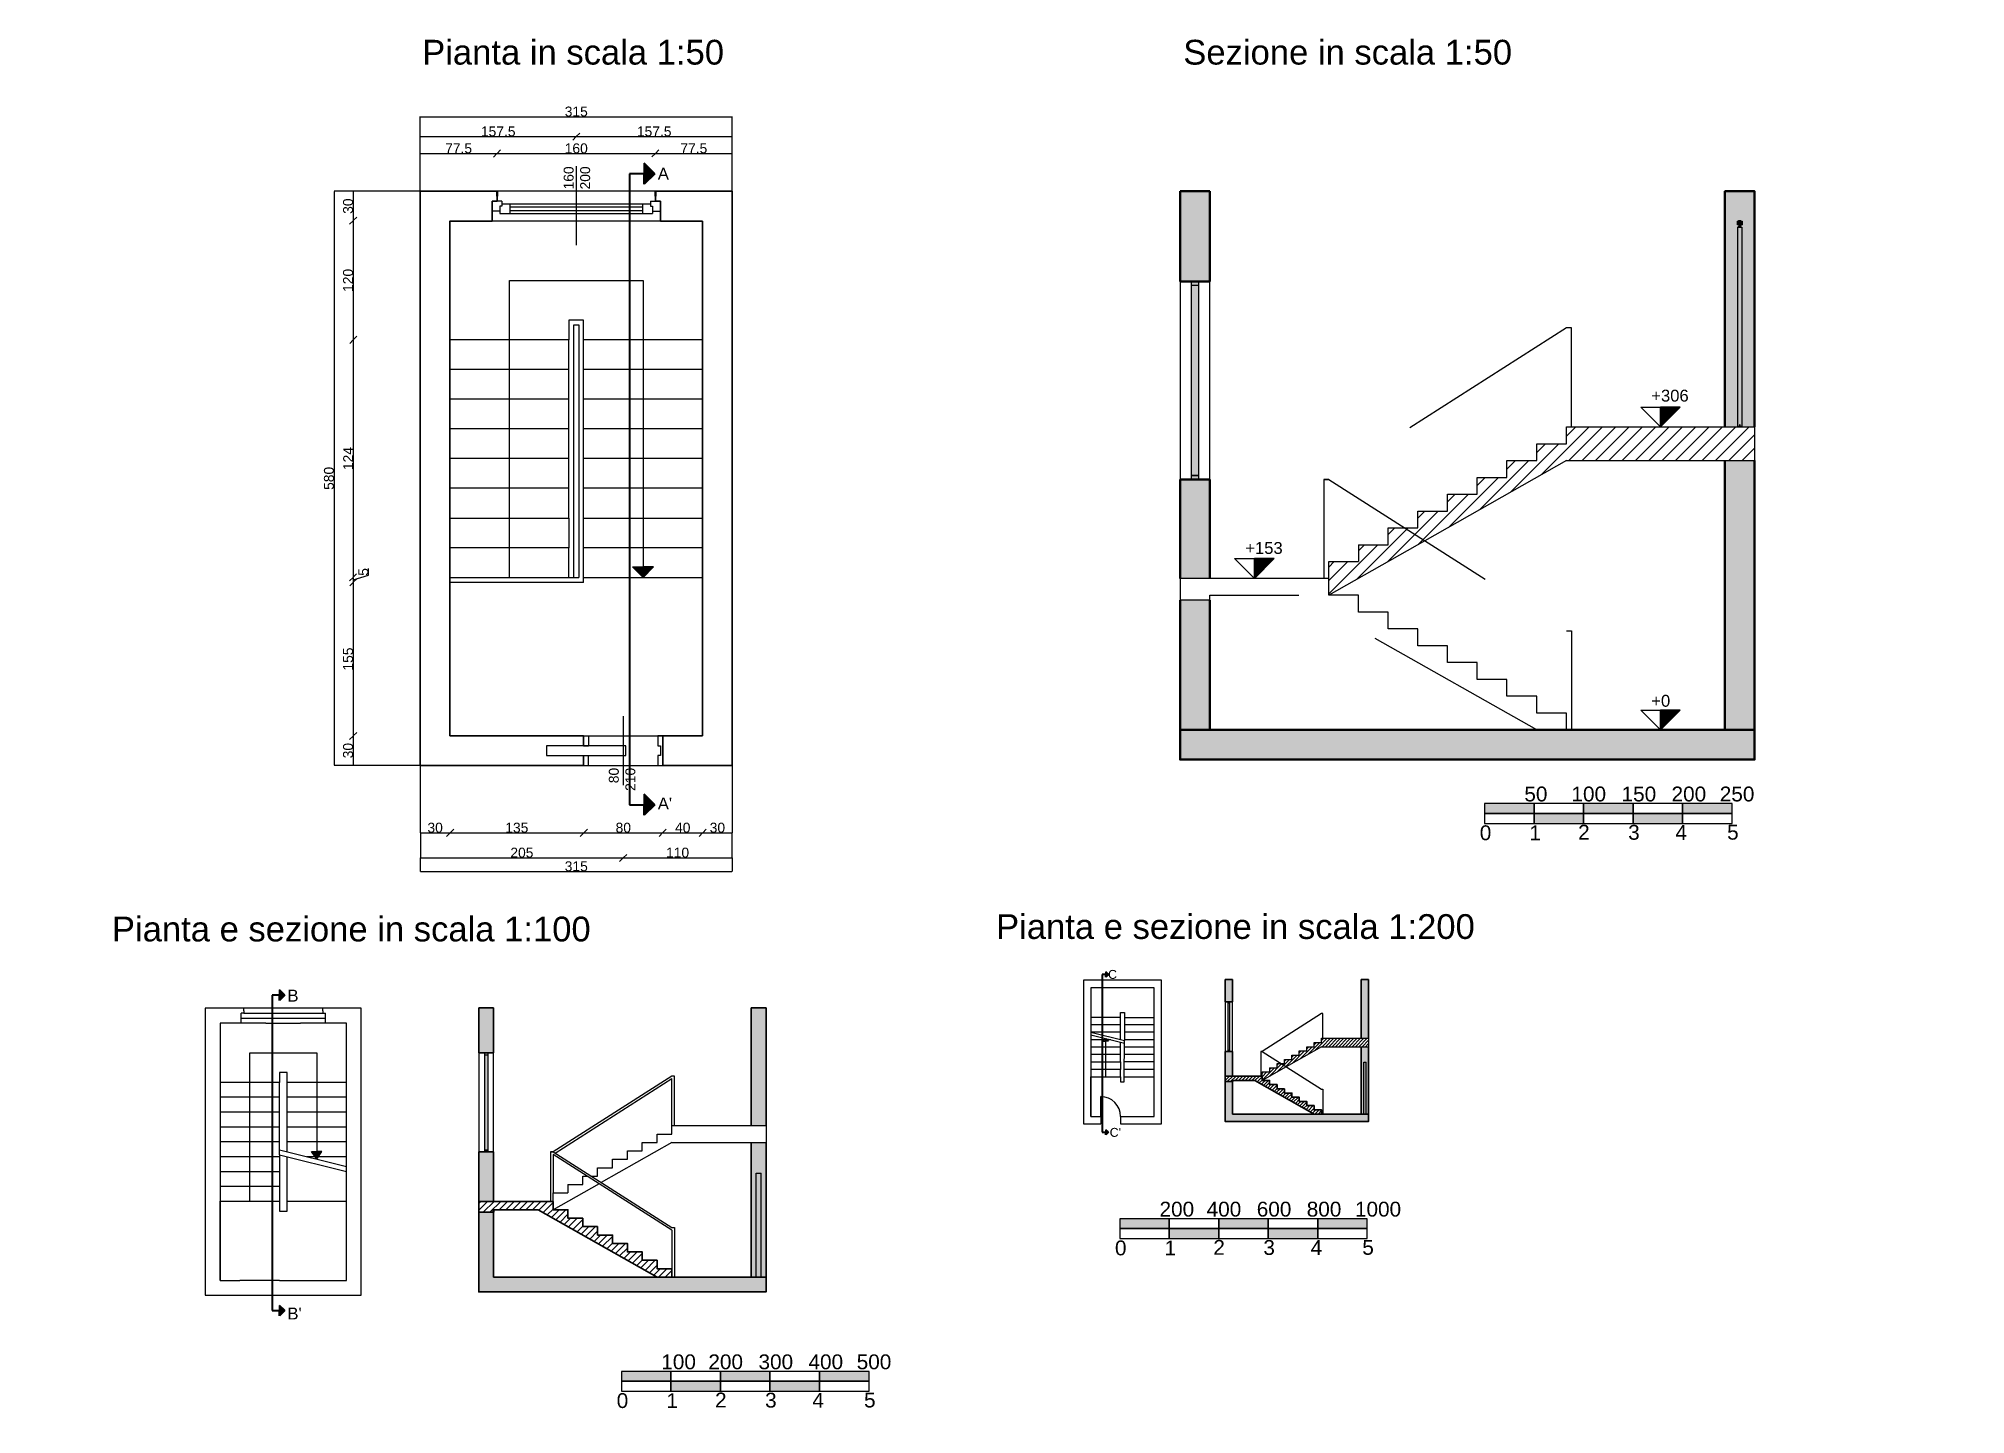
# Paper-space layout 'Layout3' of a CAD drawing. Header units: millimetres. Extents: x -1 to 389, y 1 to 279.
# The model-space entities are those that its viewports show. They can reach past a viewport. Long polylines and large blocks are cut down to what shows.
import ezdxf

# ---------------------------------------------------------------- set-up
doc = ezdxf.new("R2010")
doc.units = ezdxf.units.MM
for name, pattern in [('ACAD_ISO02W100', [15, 12, -3]), ('ACAD_ISO10W100', [18, 12, -3, 0, -3]), ('JIS_02_0.7', [1.35, 0.75, -0.6])]:
    doc.linetypes.add(name, pattern=pattern)
doc.layers.get('0').update_dxf_attribs({"lineweight": 9})
for name, color, linetype in [('da cancellare', 7, 'Continuous'), ('ECLISSE', 7, 'Continuous'), ('porte', 42, 'Continuous'), ('solid', 9, 'Continuous'), ('tratteggiata', 7, 'JIS_02_0.7'), ('tratteggiate', 7, 'ACAD_ISO02W100'), ('vetro', 140, 'Continuous')]:
    doc.layers.add(name, color=color, linetype=linetype)
for name, color, linetype, lineweight in [('invisibili', 7, 'Continuous', 9), ('linee di sezione', 201, 'ACAD_ISO10W100', 35), ('muri grandi', 7, 'Continuous', 40), ('muri grandi 100', 7, 'Continuous', 30), ('muri medi 50', 7, 'Continuous', 30)]:
    doc.layers.add(name, color=color, linetype=linetype, lineweight=lineweight)
doc.layers.get('invisibili').off()
doc.styles.get("Standard").update_dxf_attribs({"font": 'arial.ttf'})
doc.dimstyles.new('ISO-25', dxfattribs={"dimtxt": 2.5, "dimasz": 2.5, "dimexe": 1.25, "dimexo": 0.625, "dimtad": 1, "dimtxsty": 'Standard', "dimcen": 2.5, "dimadec": 0, "dimazin": 0, "dimtfac": 1, "dimtmove": 0, "dimatfit": 3, "dimfxl": 1, "dimarcsym": 0})
pattern_1 = [(45, (73470.67, -12500.22), (-67.35192, 67.35192), [])]

psp = doc.layouts.new('Layout3')

# ---------------------------------------------------------------- texts
at = {"char_height": 5, "attachment_point": 1}
for s, insert in [('Pianta in scala 1:50', (76.89, 278.69)), ('Sezione in scala 1:50', (230.59, 278.69)), ('Pianta e sezione in scala 1:100', (14.24, 101.55)), ('Pianta e sezione in scala 1:200', (192.78, 102.05))]:
    psp.add_mtext_dynamic_manual_height_columns(s, width=184.2415, gutter_width=12.5, heights=[17.66], dxfattribs=dict(at, insert=insert))

msp = doc.modelspace()

# ---------------------------------------------------------------- texts
at = {"char_height": 150, "attachment_point": 1}
for s, insert in [('200', (22120.443, 27002.487)), ('400', (22595.903, 27002.487)), ('600', (23102.039, 27002.487)), ('800', (23606.69, 27002.487)), ('1000', (24093.582, 27002.487)), ('0', (21670.319, 26610.914)), ('1', (22171.394, 26610.34)), ('2', (22663.447, 26616.417)), ('3', (23168.78, 26615.289)), ('4', (23645.996, 26614.16)), ('5', (24167.737, 26616.417)), ('100', (21117.316, 23103.987)), ('200', (21592.776, 23103.987)), ('300', (22098.912, 23103.987)), ('400', (22603.563, 23103.987)), ('500', (23090.455, 23103.987)), ('0', (20667.192, 22712.414)), ('1', (21168.267, 22711.84)), ('2', (21660.32, 22717.918)), ('3', (22165.653, 22716.789)), ('4', (22642.87, 22715.661)), ('5', (23164.611, 22717.918)), ('50', (8940.798, 13226.878)), ('100', (9416.258, 13226.878)), ('150', (9922.395, 13226.878)), ('200', (10427.045, 13226.878)), ('250', (10913.937, 13226.878)), ('2', (9483.803, 12840.809)), ('3', (9989.136, 12839.681)), ('0', (8490.675, 12835.306)), ('1', (8991.749, 12834.732)), ('4', (10466.352, 12838.552)), ('5', (10988.093, 12840.809))]:
    msp.add_mtext_dynamic_manual_height_columns(s, width=180.21712, gutter_width=125, heights=[0], dxfattribs=dict(at, insert=insert))
at = {"char_height": 100, "attachment_point": 1, "rotation": 90}
for s, insert in [('160\\P200', (-759.083, 19258.614)), ('\\pxqr;80\\P210', (-302.919, 13211.168))]:
    msp.add_mtext_dynamic_manual_height_columns(s, width=205.13896, gutter_width=125, heights=[0], dxfattribs=dict(at, insert=insert))
at = {"char_height": 120, "attachment_point": 1}
for s, insert in [('+306', (10222.43, 17235.778)), ('+153', (6123.142, 15697.113)), ('+0', (10222.43, 14153.335))]:
    msp.add_mtext(s, dxfattribs=dict(at, insert=insert))
at = {"layer": 'linee di sezione', "attachment_point": 1}
for s, width, heights, insert, char_height in [('A', 261.68119, [0], (191.509, 19478.565), 120), ('B', 221.48427, [0], (33453.271, 18472.466), 240), ("A'", 261.68119, [0], (191.509, 13116.005), 120), ("B'", 221.48427, [0], (33453.271, 12050.198), 240), ('^I{\\H14.4x;C}', 225.08777, [18.031], (107918.48, 5815.782), 25), ("^IC'", 225.08777, [18.031], (107985.274, -567.105), 360)]:
    msp.add_mtext_dynamic_manual_height_columns(s, width=width, gutter_width=125, heights=heights, dxfattribs=dict(at, insert=insert, char_height=char_height))

# ---------------------------------------------------------------- blocks, each defined once
blk = doc.blocks.new('*D1')
at = {"color": 0, "lineweight": -2, "transparency": 16777216}
for p, q in [((-2208, 19240), (-2886, 19240)), ((-2884, 19237), (-2884, 18942)), ((-2885, 18940), (-2886, 18940))]:
    blk.add_line(p, q, dxfattribs=at)
at = {"color": 0, "transparency": 16777216}
for points in [[(-2885, 19237), (-2884, 19237), (-2884, 19240)], [(-2885, 18942), (-2884, 18942), (-2884, 18940)]]:
    blk.add_solid(points, dxfattribs=at)
at = {"layer": 'Defpoints', "color": 0, "transparency": 16777216}
for p in [(-2207, 19240), (-2884, 18940), (-2884, 18940)]:
    blk.add_point(p, dxfattribs=at)
at = {"color": 0, "transparency": 16777216, "insert": (-2936, 19090), "char_height": 2.5, "attachment_point": 5, "rotation": 90}
blk.add_mtext('{\\H40x;30}', dxfattribs=at)
blk = doc.blocks.new('*D2')
at = {"color": 0, "lineweight": -2, "transparency": 16777216}
for p, q in [((-2884, 18940), (-2883, 18940)), ((-2884, 18937), (-2884, 17742)), ((-2884, 17740), (-2883, 17740))]:
    blk.add_line(p, q, dxfattribs=at)
at = {"color": 0, "transparency": 16777216}
for points in [[(-2885, 18937), (-2884, 18937), (-2884, 18940)], [(-2885, 17742), (-2884, 17742), (-2884, 17740)]]:
    blk.add_solid(points, dxfattribs=at)
at = {"layer": 'Defpoints', "color": 0, "transparency": 16777216}
for p in [(-2884, 18940), (-2884, 17740), (-2884, 17740)]:
    blk.add_point(p, dxfattribs=at)
at = {"color": 0, "transparency": 16777216, "insert": (-2936, 18340), "char_height": 2.5, "attachment_point": 5, "rotation": 90}
blk.add_mtext('{\\H40x;120}', dxfattribs=at)
blk = doc.blocks.new('*D3')
at = {"color": 0, "lineweight": -2, "transparency": 16777216}
for p, q in [((-2730, 15361), (-2730, 15429)), ((-2884, 15315), (-2730, 15361)), ((-2884, 15340), (-2883, 15340)), ((-2884, 15337), (-2884, 15292)), ((-2884, 15290), (-2883, 15290))]:
    blk.add_line(p, q, dxfattribs=at)
at = {"color": 0, "transparency": 16777216}
for points in [[(-2885, 15337), (-2884, 15337), (-2884, 15340)], [(-2885, 15292), (-2884, 15292), (-2884, 15290)]]:
    blk.add_solid(points, dxfattribs=at)
at = {"layer": 'Defpoints', "color": 0, "transparency": 16777216}
for p in [(-2884, 15340), (-2884, 15290), (-2884, 15290)]:
    blk.add_point(p, dxfattribs=at)
at = {"color": 0, "transparency": 16777216, "insert": (-2781, 15395), "char_height": 2.5, "attachment_point": 5, "rotation": 90}
blk.add_mtext('{\\H40x;5}', dxfattribs=at)
blk = doc.blocks.new('*D4')
at = {"color": 0, "lineweight": -2, "transparency": 16777216}
for p, q in [((-2884, 15290), (-2883, 15290)), ((-2884, 15287), (-2884, 13742)), ((-2884, 13740), (-2883, 13740))]:
    blk.add_line(p, q, dxfattribs=at)
at = {"color": 0, "transparency": 16777216}
for points in [[(-2885, 15287), (-2884, 15287), (-2884, 15290)], [(-2885, 13742), (-2884, 13742), (-2884, 13740)]]:
    blk.add_solid(points, dxfattribs=at)
at = {"layer": 'Defpoints', "color": 0, "transparency": 16777216}
for p in [(-2884, 15290), (-2884, 13740), (-2884, 13740)]:
    blk.add_point(p, dxfattribs=at)
at = {"color": 0, "transparency": 16777216, "insert": (-2936, 14515), "char_height": 2.5, "width": 36.52, "attachment_point": 5, "rotation": 90}
blk.add_mtext('{\\H40x;155}', dxfattribs=at)
blk = doc.blocks.new('*D5')
at = {"color": 0, "lineweight": -2, "transparency": 16777216}
for p, q in [((943, 13439), (943, 12758)), ((643, 12760), (643, 12761)), ((645, 12760), (940, 12760))]:
    blk.add_line(p, q, dxfattribs=at)
at = {"color": 0, "transparency": 16777216}
for points in [[(645, 12760), (645, 12759), (643, 12760)], [(940, 12760), (940, 12759), (943, 12760)]]:
    blk.add_solid(points, dxfattribs=at)
at = {"layer": 'Defpoints', "color": 0, "transparency": 16777216}
for p in [(943, 13440), (643, 12760), (943, 12760)]:
    blk.add_point(p, dxfattribs=at)
at = {"color": 0, "transparency": 16777216, "insert": (793, 12811), "char_height": 2.5, "attachment_point": 5}
blk.add_mtext('{\\H40x;30}', dxfattribs=at)
blk = doc.blocks.new('*D6')
at = {"color": 0, "lineweight": -2, "transparency": 16777216}
for p, q in [((-2207, 13439), (-2207, 12758)), ((-2205, 12760), (-1910, 12760)), ((-1907, 12760), (-1907, 12761))]:
    blk.add_line(p, q, dxfattribs=at)
at = {"color": 0, "transparency": 16777216}
for points in [[(-2205, 12760), (-2205, 12759), (-2207, 12760)], [(-1910, 12760), (-1910, 12759), (-1907, 12760)]]:
    blk.add_solid(points, dxfattribs=at)
at = {"layer": 'Defpoints', "color": 0, "transparency": 16777216}
for p in [(-2207, 13440), (-1907, 12760), (-1907, 12760)]:
    blk.add_point(p, dxfattribs=at)
at = {"color": 0, "transparency": 16777216, "insert": (-2057, 12811), "char_height": 2.5, "attachment_point": 5}
blk.add_mtext('{\\H40x;30}', dxfattribs=at)
blk = doc.blocks.new('*D7')
at = {"color": 0, "lineweight": -2, "transparency": 16777216}
for p, q in [((-2207, 19622), (-2207, 19623)), ((-2205, 19622), (-1435, 19622)), ((-1432, 19622), (-1432, 19623))]:
    blk.add_line(p, q, dxfattribs=at)
at = {"color": 0, "transparency": 16777216}
for points in [[(-2205, 19622), (-2205, 19621), (-2207, 19622)], [(-1435, 19622), (-1435, 19621), (-1432, 19622)]]:
    blk.add_solid(points, dxfattribs=at)
at = {"layer": 'Defpoints', "color": 0, "transparency": 16777216}
for p in [(-2207, 19622), (-1432, 19622), (-1432, 19622)]:
    blk.add_point(p, dxfattribs=at)
at = {"color": 0, "transparency": 16777216, "insert": (-1820, 19673), "char_height": 2.5, "attachment_point": 5}
blk.add_mtext('{\\H40x;77.5}', dxfattribs=at)
blk = doc.blocks.new('*D8')
at = {"color": 0, "lineweight": -2, "transparency": 16777216}
for p, q in [((-1432, 19622), (-1432, 19623)), ((-1430, 19622), (165, 19622)), ((168, 19622), (168, 19623))]:
    blk.add_line(p, q, dxfattribs=at)
at = {"color": 0, "transparency": 16777216}
for points in [[(-1430, 19622), (-1430, 19621), (-1432, 19622)], [(165, 19622), (165, 19621), (168, 19622)]]:
    blk.add_solid(points, dxfattribs=at)
at = {"layer": 'Defpoints', "color": 0, "transparency": 16777216}
for p in [(-1432, 19622), (168, 19622), (168, 19622)]:
    blk.add_point(p, dxfattribs=at)
at = {"color": 0, "transparency": 16777216, "insert": (-632, 19673), "char_height": 2.5, "attachment_point": 5}
blk.add_mtext('{\\H40x;160}', dxfattribs=at)
blk = doc.blocks.new('*D9')
at = {"color": 0, "lineweight": -2, "transparency": 16777216}
for p, q in [((168, 19622), (168, 19623)), ((170, 19622), (940, 19622)), ((943, 19240), (943, 19623))]:
    blk.add_line(p, q, dxfattribs=at)
at = {"color": 0, "transparency": 16777216}
for points in [[(170, 19622), (170, 19621), (168, 19622)], [(940, 19622), (940, 19621), (943, 19622)]]:
    blk.add_solid(points, dxfattribs=at)
at = {"layer": 'Defpoints', "color": 0, "transparency": 16777216}
for p in [(168, 19622), (943, 19622), (943, 19240)]:
    blk.add_point(p, dxfattribs=at)
at = {"color": 0, "transparency": 16777216, "insert": (555, 19673), "char_height": 2.5, "attachment_point": 5}
blk.add_mtext('{\\H40x;77.5}', dxfattribs=at)
blk = doc.blocks.new('*D10')
at = {"color": 0, "lineweight": -2, "transparency": 16777216}
for p, q in [((-2207, 19622), (-2207, 19794)), ((-2205, 19793), (-635, 19793)), ((-632, 19793), (-632, 19794))]:
    blk.add_line(p, q, dxfattribs=at)
at = {"color": 0, "transparency": 16777216}
for points in [[(-2205, 19793), (-2205, 19792), (-2207, 19793)], [(-635, 19793), (-635, 19792), (-632, 19793)]]:
    blk.add_solid(points, dxfattribs=at)
at = {"layer": 'Defpoints', "color": 0, "transparency": 16777216}
for p in [(-632, 19793), (-632, 19793), (-2207, 19622)]:
    blk.add_point(p, dxfattribs=at)
at = {"color": 0, "transparency": 16777216, "insert": (-1420, 19844), "char_height": 2.5, "attachment_point": 5}
blk.add_mtext('{\\H40x;157.5}', dxfattribs=at)
blk = doc.blocks.new('*D11')
at = {"color": 0, "lineweight": -2, "transparency": 16777216}
for p, q in [((-632, 19793), (-632, 19794)), ((-630, 19793), (940, 19793)), ((943, 19240), (943, 19794))]:
    blk.add_line(p, q, dxfattribs=at)
at = {"color": 0, "transparency": 16777216}
for points in [[(-630, 19793), (-630, 19792), (-632, 19793)], [(940, 19793), (940, 19792), (943, 19793)]]:
    blk.add_solid(points, dxfattribs=at)
at = {"layer": 'Defpoints', "color": 0, "transparency": 16777216}
for p in [(-632, 19793), (943, 19793), (943, 19240)]:
    blk.add_point(p, dxfattribs=at)
at = {"color": 0, "transparency": 16777216, "insert": (155, 19844), "char_height": 2.5, "attachment_point": 5}
blk.add_mtext('{\\H40x;157.5}', dxfattribs=at)
blk = doc.blocks.new('*D12')
at = {"color": 0, "lineweight": -2, "transparency": 16777216}
for p, q in [((-2207, 19240), (-2207, 19994)), ((-2205, 19993), (940, 19993)), ((943, 19240), (943, 19994))]:
    blk.add_line(p, q, dxfattribs=at)
at = {"color": 0, "transparency": 16777216}
for points in [[(-2205, 19994), (-2205, 19993), (-2207, 19993)], [(940, 19994), (940, 19993), (943, 19993)]]:
    blk.add_solid(points, dxfattribs=at)
at = {"layer": 'Defpoints', "color": 0, "transparency": 16777216}
for p in [(943, 19993), (-2207, 19240), (943, 19240)]:
    blk.add_point(p, dxfattribs=at)
at = {"color": 0, "transparency": 16777216, "insert": (-632, 20045), "char_height": 2.5, "attachment_point": 5}
blk.add_mtext('{\\H40x;315}', dxfattribs=at)
blk = doc.blocks.new('*D13')
at = {"color": 0, "lineweight": -2, "transparency": 16777216}
for p, q in [((-2884, 17740), (-2883, 17740)), ((-2884, 17737), (-2884, 15342)), ((-2884, 15340), (-2883, 15340))]:
    blk.add_line(p, q, dxfattribs=at)
at = {"color": 0, "transparency": 16777216}
for points in [[(-2885, 17737), (-2884, 17737), (-2884, 17740)], [(-2885, 15342), (-2884, 15342), (-2884, 15340)]]:
    blk.add_solid(points, dxfattribs=at)
at = {"layer": 'Defpoints', "color": 0, "transparency": 16777216}
for p in [(-2884, 17740), (-2884, 15340), (-2884, 15340)]:
    blk.add_point(p, dxfattribs=at)
at = {"color": 0, "transparency": 16777216, "insert": (-2935, 16540), "char_height": 2.5, "attachment_point": 5, "rotation": 90}
blk.add_mtext('{\\H40x;124}', dxfattribs=at)
blk = doc.blocks.new('*D14')
at = {"color": 0, "lineweight": -2, "transparency": 16777216}
for p, q in [((-2884, 13740), (-2883, 13740)), ((-2884, 13737), (-2884, 13442)), ((-2208, 13440), (-2886, 13440))]:
    blk.add_line(p, q, dxfattribs=at)
at = {"color": 0, "transparency": 16777216}
for points in [[(-2885, 13737), (-2884, 13737), (-2884, 13740)], [(-2885, 13442), (-2884, 13442), (-2884, 13440)]]:
    blk.add_solid(points, dxfattribs=at)
at = {"layer": 'Defpoints', "color": 0, "transparency": 16777216}
for p in [(-2884, 13740), (-2884, 13440), (-2207, 13440)]:
    blk.add_point(p, dxfattribs=at)
at = {"color": 0, "transparency": 16777216, "insert": (-2936, 13590), "char_height": 2.5, "attachment_point": 5, "rotation": 90}
blk.add_mtext('{\\H40x;30}', dxfattribs=at)
blk = doc.blocks.new('*D15')
at = {"color": 0, "lineweight": -2, "transparency": 16777216}
for p, q in [((-1907, 12760), (-1907, 12761)), ((-1905, 12760), (-560, 12760)), ((-557, 12760), (-557, 12761))]:
    blk.add_line(p, q, dxfattribs=at)
at = {"color": 0, "transparency": 16777216}
for points in [[(-1905, 12760), (-1905, 12759), (-1907, 12760)], [(-560, 12760), (-560, 12759), (-557, 12760)]]:
    blk.add_solid(points, dxfattribs=at)
at = {"layer": 'Defpoints', "color": 0, "transparency": 16777216}
for p in [(-1907, 12760), (-557, 12760), (-557, 12760)]:
    blk.add_point(p, dxfattribs=at)
at = {"color": 0, "transparency": 16777216, "insert": (-1232, 12811), "char_height": 2.5, "attachment_point": 5}
blk.add_mtext('{\\H40x;135}', dxfattribs=at)
blk = doc.blocks.new('*D16')
at = {"color": 0, "lineweight": -2, "transparency": 16777216}
for p, q in [((-557, 12760), (-557, 12761)), ((-555, 12760), (240, 12760)), ((243, 12760), (243, 12761))]:
    blk.add_line(p, q, dxfattribs=at)
at = {"color": 0, "transparency": 16777216}
for points in [[(-555, 12760), (-555, 12759), (-557, 12760)], [(240, 12760), (240, 12759), (243, 12760)]]:
    blk.add_solid(points, dxfattribs=at)
at = {"layer": 'Defpoints', "color": 0, "transparency": 16777216}
for p in [(-557, 12760), (243, 12760), (243, 12760)]:
    blk.add_point(p, dxfattribs=at)
at = {"color": 0, "transparency": 16777216, "insert": (-157, 12811), "char_height": 2.5, "attachment_point": 5}
blk.add_mtext('{\\H40x;80}', dxfattribs=at)
blk = doc.blocks.new('*D17')
at = {"color": 0, "lineweight": -2, "transparency": 16777216}
for p, q in [((243, 12760), (243, 12761)), ((245, 12760), (640, 12760)), ((643, 12760), (643, 12761))]:
    blk.add_line(p, q, dxfattribs=at)
at = {"color": 0, "transparency": 16777216}
for points in [[(245, 12760), (245, 12759), (243, 12760)], [(640, 12760), (640, 12759), (643, 12760)]]:
    blk.add_solid(points, dxfattribs=at)
at = {"layer": 'Defpoints', "color": 0, "transparency": 16777216}
for p in [(243, 12760), (643, 12760), (643, 12760)]:
    blk.add_point(p, dxfattribs=at)
at = {"color": 0, "transparency": 16777216, "insert": (443, 12811), "char_height": 2.5, "attachment_point": 5}
blk.add_mtext('{\\H40x;40}', dxfattribs=at)
blk = doc.blocks.new('*D89')
at = {"color": 0, "lineweight": -2, "transparency": 16777216}
for p, q in [((-2208, 19240), (-3078, 19240)), ((-3077, 19237), (-3077, 13442)), ((-2208, 13440), (-3078, 13440))]:
    blk.add_line(p, q, dxfattribs=at)
at = {"color": 0, "transparency": 16777216}
for points in [[(-3078, 19237), (-3077, 19237), (-3077, 19240)], [(-3078, 13442), (-3077, 13442), (-3077, 13440)]]:
    blk.add_solid(points, dxfattribs=at)
at = {"layer": 'Defpoints', "color": 0, "transparency": 16777216}
for p in [(-2207, 19240), (-3077, 13440), (-2207, 13440)]:
    blk.add_point(p, dxfattribs=at)
at = {"color": 0, "transparency": 16777216, "insert": (-3129, 16340), "char_height": 2.5, "attachment_point": 5, "rotation": 90}
blk.add_mtext('{\\H40x;580}', dxfattribs=at)
blk = doc.blocks.new('*D90')
at = {"color": 0, "lineweight": -2, "transparency": 16777216}
for p, q in [((-2205, 12758), (-2205, 12506)), ((-2202, 12507), (-160, 12507)), ((-157, 12508), (-157, 12508))]:
    blk.add_line(p, q, dxfattribs=at)
at = {"color": 0, "transparency": 16777216}
for points in [[(-2202, 12507), (-2202, 12507), (-2205, 12507)], [(-160, 12507), (-160, 12507), (-157, 12507)]]:
    blk.add_solid(points, dxfattribs=at)
at = {"layer": 'Defpoints', "color": 0, "transparency": 16777216}
for p in [(-2205, 12759), (-157, 12507), (-157, 12507)]:
    blk.add_point(p, dxfattribs=at)
at = {"color": 0, "transparency": 16777216, "insert": (-1181, 12559), "char_height": 2.5, "attachment_point": 5}
blk.add_mtext('{\\H40x;205}', dxfattribs=at)
blk = doc.blocks.new('*D91')
at = {"color": 0, "lineweight": -2, "transparency": 16777216}
for p, q in [((940, 12759), (940, 12506)), ((-157, 12508), (-157, 12508)), ((-155, 12507), (938, 12507))]:
    blk.add_line(p, q, dxfattribs=at)
at = {"color": 0, "transparency": 16777216}
for points in [[(-155, 12507), (-155, 12507), (-157, 12507)], [(938, 12507), (938, 12507), (940, 12507)]]:
    blk.add_solid(points, dxfattribs=at)
at = {"layer": 'Defpoints', "color": 0, "transparency": 16777216}
for p in [(940, 12760), (-157, 12507), (940, 12507)]:
    blk.add_point(p, dxfattribs=at)
at = {"color": 0, "transparency": 16777216, "insert": (391, 12559), "char_height": 2.5, "attachment_point": 5}
blk.add_mtext('{\\H40x;110}', dxfattribs=at)
blk = doc.blocks.new('*D92')
at = {"color": 0, "lineweight": -2, "transparency": 16777216}
for p, q in [((-2207, 12506), (-2207, 12368)), ((943, 12506), (943, 12368)), ((-2205, 12369), (940, 12369))]:
    blk.add_line(p, q, dxfattribs=at)
at = {"color": 0, "transparency": 16777216}
for points in [[(-2205, 12370), (-2205, 12369), (-2207, 12369)], [(940, 12370), (940, 12369), (943, 12369)]]:
    blk.add_solid(points, dxfattribs=at)
at = {"layer": 'Defpoints', "color": 0, "transparency": 16777216}
for p in [(-2207, 12507), (943, 12507), (943, 12369)]:
    blk.add_point(p, dxfattribs=at)
at = {"color": 0, "transparency": 16777216, "insert": (-632, 12421), "char_height": 2.5, "attachment_point": 5}
blk.add_mtext('{\\H40x;315}', dxfattribs=at)

# ---------------------------------------------------------------- dimensions: what is measured, and where the dimension line sits
for base, p1, p2, text, picture, middle in [((942.727, 19993.176), (-2207.273, 19239.597), (942.727, 19239.597), '{\\H40x;315}', '*D12', (-632.273, 20044.893)), ((-632.273, 19792.803), (-2207.273, 19621.617), (-632.273, 19792.803), '{\\H40x;157.5}', '*D10', (-1419.773, 19844.485)), ((-1432.273, 19621.617), (-2207.273, 19621.617), (-1432.273, 19621.617), '{\\H40x;77.5}', '*D7', (-1819.773, 19673.095)), ((-1907.273, 12759.503), (-2207.273, 13439.597), (-1907.273, 12759.503), '{\\H40x;30}', '*D6', (-2057.273, 12811.219)), ((-557.273, 12759.503), (-1907.273, 12759.503), (-557.273, 12759.503), '{\\H40x;135}', '*D15', (-1232.273, 12811.219)), ((242.727, 12759.503), (-557.273, 12759.503), (242.727, 12759.503), '{\\H40x;80}', '*D16', (-157.273, 12811.185)), ((642.727, 12759.503), (242.727, 12759.503), (642.727, 12759.503), '{\\H40x;40}', '*D17', (442.727, 12811.185)), ((-157.273, 12507.022), (-2204.773, 12759.086), (-157.273, 12507.022), '{\\H40x;205}', '*D90', (-1181.023, 12558.704)), ((940.227, 12507.022), (-157.273, 12507.022), (940.227, 12759.92), '{\\H40x;110}', '*D91', (391.477, 12558.704)), ((942.727, 12369.131), (-2207.273, 12507.022), (942.727, 12507.022), '{\\H40x;315}', '*D92', (-632.273, 12420.847))]:
    dim = msp.add_linear_dim(base=base, p1=p1, p2=p2, text=text, dimstyle='ISO-25')
    dim.commit()
    dim.dimension.update_dxf_attribs({"geometry": picture, "text_midpoint": middle})
for base, p1, p2, text, picture, middle in [((942.727, 19792.803), (-632.273, 19792.803), (942.727, 19239.597), '{\\H40x;157.5}', '*D11', (155.227, 19844.485)), ((167.727, 19621.617), (-1432.273, 19621.617), (167.727, 19621.617), '{\\H40x;160}', '*D8', (-632.273, 19673.299)), ((942.727, 19621.617), (167.727, 19621.617), (942.727, 19239.597), '{\\H40x;77.5}', '*D9', (555.227, 19673.095)), ((942.727, 12759.503), (642.727, 12759.503), (942.727, 13439.597), '{\\H40x;30}', '*D5', (792.727, 12811.219))]:
    dim = msp.add_linear_dim(base=base, p1=p1, p2=p2, text=text, dimstyle='ISO-25', override={"dimtmove": 1})
    dim.commit()
    dim.dimension.update_dxf_attribs({"geometry": picture, "text_midpoint": middle})
for base, p1, p2, text, picture, middle in [((-3077.111, 13439.597), (-2207.273, 19239.597), (-2207.273, 13439.597), '{\\H40x;580}', '*D89', (-3128.793, 16339.597)), ((-2884.491, 18939.597), (-2207.273, 19239.597), (-2884.491, 18939.597), '{\\H40x;30}', '*D1', (-2936.208, 19089.597)), ((-2884.491, 15339.597), (-2884.491, 17739.597), (-2884.491, 15339.597), '{\\H40x;124}', '*D13', (-2935.321, 16539.597)), ((-2884.491, 13439.597), (-2884.491, 13739.597), (-2207.273, 13439.597), '{\\H40x;30}', '*D14', (-2936.208, 13589.597))]:
    dim = msp.add_linear_dim(base=base, p1=p1, p2=p2, angle=90, text=text, dimstyle='ISO-25')
    dim.commit()
    dim.dimension.update_dxf_attribs({"geometry": picture, "text_midpoint": middle})
for base, p1, p2, text, picture, middle in [((-2884.491, 17739.597), (-2884.491, 18939.597), (-2884.491, 17739.597), '{\\H40x;120}', '*D2', (-2936.174, 18339.597)), ((-2884.491, 15289.597), (-2884.491, 15339.597), (-2884.491, 15289.597), '{\\H40x;5}', '*D3', (-2781.223, 15361.645)), ((-2884.491, 13739.597), (-2884.491, 15289.597), (-2884.491, 13739.597), '{\\H40x;155}', '*D4', (-2936.174, 14514.597))]:
    dim = msp.add_linear_dim(base=base, p1=p1, p2=p2, angle=90, text=text, dimstyle='ISO-25', override={"dimtmove": 1})
    dim.commit()
    dim.dimension.update_dxf_attribs({"geometry": picture, "text_midpoint": middle})

# ---------------------------------------------------------------- hatches: boundary and pattern name
h = msp.add_hatch(color=256)
h.dxf.hatch_style = 1
h.paths.add_polyline_path([(22218.135, 26830.615), (21718.135, 26830.615), (21718.135, 26730.615), (22218.135, 26730.615)])
h.paths.add_polyline_path([(22718.135, 26730.615), (22218.135, 26730.615), (22218.135, 26630.615), (22718.135, 26630.615)])
h.paths.add_polyline_path([(23218.135, 26830.615), (22718.135, 26830.615), (22718.135, 26730.615), (23218.135, 26730.615)])
h.paths.add_polyline_path([(23718.135, 26730.615), (23218.135, 26730.615), (23218.135, 26630.615), (23718.135, 26630.615)])
h.paths.add_polyline_path([(24218.135, 26830.615), (23718.135, 26830.615), (23718.135, 26730.615), (24218.135, 26730.615)])
h = msp.add_hatch(color=256)
h.dxf.hatch_style = 1
h.paths.add_polyline_path([(21215.008, 22932.115), (20715.008, 22932.115), (20715.008, 22832.115), (21215.008, 22832.115)])
h.paths.add_polyline_path([(21715.008, 22832.115), (21215.008, 22832.115), (21215.008, 22732.115), (21715.008, 22732.115)])
h.paths.add_polyline_path([(22215.008, 22932.115), (21715.008, 22932.115), (21715.008, 22832.115), (22215.008, 22832.115)])
h.paths.add_polyline_path([(22715.008, 22832.115), (22215.008, 22832.115), (22215.008, 22732.115), (22715.008, 22732.115)])
h.paths.add_polyline_path([(23215.008, 22932.115), (22715.008, 22932.115), (22715.008, 22832.115), (23215.008, 22832.115)])
h = msp.add_hatch(color=256)
h.dxf.hatch_style = 1
h.paths.add_polyline_path([(11139.291, 18936.597), (11091.291, 18936.597), (11091.291, 18901.097), (11122.466, 18901.097), (11139.291, 18901.097)])
h.paths.add_polyline_path([(11127.791, 18944.597), (11116.291, 18944.597), (11102.791, 18944.597), (11102.791, 18936.597), (11127.791, 18936.597)])
h.paths.add_polyline_path([(11119.291, 18901.097), (11111.291, 18901.097), (11111.291, 18888.597), (11119.291, 18888.597)])
h.paths.add_polyline_path([(11127.791, 18888.597), (11102.791, 18888.597), (11102.791, 18876.597), (11127.791, 18876.597)])
h = msp.add_hatch(color=256)
h.dxf.hatch_style = 1
h.paths.add_polyline_path([(10515.291, 17059.597), (10315.291, 17059.597), (10315.291, 16859.597)])
h = msp.add_hatch()
h.set_pattern_fill('ANSI31', color=256, scale=30)
h.set_pattern_definition([(45, (-33708.18, 1305.98), (-67.35192, 67.35192), [])])
h.paths.add_polyline_path([(11265.291, 16859.597), (9365.291, 16859.597), (9365.291, 16689.597), (9065.291, 16689.597), (9065.291, 16519.597), (8765.291, 16519.597), (8765.291, 16349.597), (8465.291, 16349.597), (8465.291, 16179.597), (8165.291, 16179.597), (8165.291, 16009.597), (7865.291, 16009.597), (7865.291, 15839.597), (7733.918, 15839.597), (7936.917, 15710.185), (9365.291, 16519.597), (11265.291, 16519.597)])
h.paths.add_polyline_path([(7936.917, 15710.185), (7733.918, 15839.597), (7565.291, 15839.597), (7565.291, 15669.597), (7265.291, 15669.597), (7265.291, 15499.597), (6965.291, 15499.597), (6965.291, 15329.597), (6965.291, 15159.597)])
h = msp.add_hatch(color=256)
h.dxf.hatch_style = 1
h.paths.add_polyline_path([(42.727, 15339.597), (148.793, 15445.663), (42.727, 15445.663), (-63.339, 15445.663)])
h = msp.add_hatch(color=256)
h.dxf.hatch_style = 1
h.paths.add_polyline_path([(6415.291, 15529.597), (6215.291, 15529.597), (6215.291, 15329.597)])
h = msp.add_hatch(color=256)
h.dxf.hatch_style = 1
h.paths.add_polyline_path([(34044.252, 15048.566), (34150.318, 15204.632), (34044.252, 15204.632), (33938.186, 15204.632)])
h = msp.add_hatch()
h.set_pattern_fill('ANSI31', color=256, scale=30)
h.set_pattern_definition([(45, (-1856.54, 172.28), (-67.35192, 67.35192), [])])
h.paths.add_polyline_path([(38816.931, 14195.893), (37316.931, 14195.893), (37316.931, 13975.893), (37616.931, 13975.893), (37616.931, 14025.893), (38516.931, 14025.893), (40916.931, 12665.893), (41216.931, 12665.893), (41216.931, 12835.893), (40916.931, 12835.893), (40916.931, 13005.893), (40616.931, 13005.893), (40616.931, 13175.893), (40316.931, 13175.893), (40316.931, 13345.893), (40016.931, 13345.893), (40016.931, 13515.893), (39716.931, 13515.893), (39716.931, 13685.893), (39416.931, 13685.893), (39416.931, 13855.893), (39116.931, 13855.893), (39116.931, 14025.893), (38816.931, 14025.893)])
h = msp.add_hatch(color=256)
h.dxf.hatch_style = 1
h.paths.add_polyline_path([(10515.291, 13999.597), (10315.291, 13999.597), (10315.291, 13799.597)])
h = msp.add_hatch(color=256)
h.dxf.hatch_style = 1
h.paths.add_polyline_path([(9038.491, 13055.007), (8538.491, 13055.007), (8538.491, 12955.007), (9038.491, 12955.007)])
h.paths.add_polyline_path([(9538.491, 12955.007), (9038.491, 12955.007), (9038.491, 12855.007), (9538.491, 12855.007)])
h.paths.add_polyline_path([(10038.491, 13055.007), (9538.491, 13055.007), (9538.491, 12955.007), (10038.491, 12955.007)])
h.paths.add_polyline_path([(10538.491, 12955.007), (10038.491, 12955.007), (10038.491, 12855.007), (10538.491, 12855.007)])
h.paths.add_polyline_path([(11038.491, 13055.007), (10538.491, 13055.007), (10538.491, 12955.007), (11038.491, 12955.007)])
h = msp.add_hatch(color=256)
h.dxf.hatch_style = 1
h.paths.add_polyline_path([(107825.855, 3047.716), (107719.789, 2941.65), (107825.855, 2941.65), (107931.921, 2941.65)])
edge = h.paths.add_edge_path()
edge.add_line((107825.855, 1497.716), (107825.855, 3047.716))
h = msp.add_hatch()
h.set_pattern_fill('ANSI31', color=256, scale=30)
h.set_pattern_definition(pattern_1)
h.paths.add_polyline_path([(118444.142, 3053.391), (116544.142, 3053.391), (116544.142, 2883.391), (116244.142, 2883.391), (116244.142, 2713.391), (115944.142, 2713.391), (115944.142, 2543.391), (115644.142, 2543.391), (115644.142, 2373.391), (115344.142, 2373.391), (115344.142, 2203.391), (115044.142, 2203.391), (115044.142, 2033.391), (114912.769, 2033.391), (115115.768, 1903.979), (116544.142, 2713.391), (118444.142, 2713.391)])
h.paths.add_polyline_path([(115115.768, 1903.979), (114912.769, 2033.391), (114744.142, 2033.391), (114744.142, 1863.391), (114444.142, 1863.391), (114444.142, 1693.391), (114144.142, 1693.391), (114144.142, 1523.391), (114144.142, 1353.391)])
h = msp.add_hatch()
h.set_pattern_fill('ANSI31', color=256, scale=30)
h.set_pattern_definition(pattern_1)
h.paths.add_polyline_path([(114144.142, 1523.391), (112644.142, 1523.391), (112644.142, 1303.391), (112944.142, 1303.391), (112944.142, 1353.391), (113844.142, 1353.391), (116244.142, -6.609), (116544.142, -6.609), (116544.142, 163.391), (116244.142, 163.391), (116244.142, 333.391), (115944.142, 333.391), (115944.142, 503.391), (115644.142, 503.391), (115644.142, 673.391), (115344.142, 673.391), (115344.142, 843.391), (115044.142, 843.391), (115044.142, 1013.391), (114744.142, 1013.391), (114744.142, 1183.391), (114444.142, 1183.391), (114444.142, 1353.391), (114144.142, 1353.391)])
at = {"layer": 'linee di sezione'}
h = msp.add_hatch(color=256, dxfattribs=at)
h.dxf.hatch_style = 1
h.paths.add_polyline_path([(160.711, 19416.702), (54.645, 19522.768), (54.645, 19416.702), (54.645, 19310.636)])
h = msp.add_hatch(color=256, dxfattribs=at)
h.dxf.hatch_style = 1
h.paths.add_polyline_path([(33400.024, 18361.489), (33293.958, 18467.555), (33293.958, 18361.489), (33293.958, 18255.423)])
h = msp.add_hatch(color=256, dxfattribs=at)
h.dxf.hatch_style = 1
h.paths.add_polyline_path([(160.711, 13044.037), (54.645, 13150.103), (54.645, 13044.037), (54.645, 12937.971)])
h = msp.add_hatch(color=256, dxfattribs=at)
h.dxf.hatch_style = 1
h.paths.add_polyline_path([(33400.024, 11988.824), (33293.958, 12094.89), (33293.958, 11988.824), (33293.958, 11882.758)])
h = msp.add_hatch(color=256, dxfattribs=at)
h.dxf.hatch_style = 1
h.paths.add_polyline_path([(107940.371, 5627.288), (107834.305, 5733.354), (107834.305, 5627.288), (107834.305, 5521.222)])
h = msp.add_hatch(color=256, dxfattribs=at)
h.dxf.hatch_style = 1
h.paths.add_polyline_path([(107940.371, -745.376), (107834.305, -639.31), (107834.305, -745.376), (107834.305, -851.442)])
at = {"layer": 'porte'}
h = msp.add_hatch(color=256, dxfattribs=at)
h.dxf.hatch_style = 1
h.paths.add_polyline_path([(11095.291, 18876.597), (11095.291, 16864.597), (11111.991, 16864.597), (11111.991, 16879.607), (11118.591, 16879.607), (11118.591, 16864.597), (11135.291, 16864.597), (11135.291, 18876.597)])
h = msp.add_hatch(color=256, dxfattribs=at)
h.dxf.hatch_style = 1
h.paths.add_polyline_path([(5577.176, 18329.597), (5577.176, 18291.482), (5653.406, 18291.482), (5653.406, 18329.597)])
h.paths.add_polyline_path([(5653.406, 16329.597), (5653.406, 16367.711), (5577.176, 16367.711), (5577.176, 16329.597)])
h = msp.add_hatch(color=256, dxfattribs=at)
h.dxf.hatch_style = 1
h.paths.add_polyline_path([(37505.046, 17195.893), (37428.816, 17195.893), (37428.816, 17157.778), (37505.046, 17157.778)])
h.paths.add_polyline_path([(37505.046, 15234.008), (37428.816, 15234.008), (37428.816, 15195.893), (37505.046, 15195.893)])
h = msp.add_hatch(color=256, dxfattribs=at)
h.dxf.hatch_style = 1
h.paths.add_polyline_path([(42916.931, 12665.893), (43016.931, 12665.893), (43016.931, 14765.893), (42916.931, 14765.893)])
h = msp.add_hatch(color=256, dxfattribs=at)
h.dxf.hatch_style = 1
h.paths.add_polyline_path([(112756.027, 4523.391), (112756.027, 4485.276), (112832.256, 4485.276), (112832.256, 4523.391)])
h.paths.add_polyline_path([(112832.256, 2523.391), (112832.256, 2561.505), (112756.027, 2561.505), (112756.027, 2523.391)])
h = msp.add_hatch(color=256, dxfattribs=at)
h.dxf.hatch_style = 1
h.paths.add_polyline_path([(118344.142, 2093.391), (118244.142, 2093.391), (118244.142, -6.609), (118344.142, -6.609)])
at = {"layer": 'solid'}
h = msp.add_hatch(color=256, dxfattribs=at)
h.dxf.hatch_style = 1
h.paths.add_polyline_path([(5465.291, 18329.597), (5765.291, 18329.597), (5765.291, 19239.597), (5465.291, 19239.597)])
h.paths.add_polyline_path([(5765.291, 16329.597), (5465.291, 16329.597), (5465.291, 15329.597), (5765.291, 15329.597)])
h.paths.add_polyline_path([(5465.291, 13799.597), (5765.291, 13799.597), (5765.291, 15109.597), (5465.291, 15109.597)])
h.paths.add_polyline_path([(11265.291, 13499.597), (11265.291, 13799.597), (10965.291, 13799.597), (9365.291, 13799.597), (9065.291, 13799.597), (5465.291, 13799.597), (5465.291, 13499.597)])
h = msp.add_hatch(color=256, dxfattribs=at)
h.dxf.hatch_style = 1
h.paths.add_polyline_path([(10965.291, 16859.597), (11265.291, 16859.597), (11265.291, 19239.597), (10965.291, 19239.597)])
h.paths.add_polyline_path([(11111.991, 16864.597), (11111.991, 16879.607), (11118.591, 16879.607), (11118.591, 16864.597), (11135.291, 16864.597), (11135.291, 18876.597), (11095.291, 18876.597), (11095.291, 16864.597)], flags=16)
h = msp.add_hatch(color=256, dxfattribs=at)
h.dxf.hatch_style = 1
h.paths.add_polyline_path([(43116.931, 15385.893), (42816.931, 15385.893), (42816.931, 12665.893), (42916.931, 12665.893), (42916.931, 14765.893), (43016.931, 14765.893), (43016.931, 12665.893), (43116.931, 12665.893)])
h.paths.add_polyline_path([(43116.931, 12365.893), (43116.931, 12665.893), (42816.931, 12665.893), (41216.931, 12665.893), (40916.931, 12665.893), (37616.931, 12665.893), (37616.931, 13975.893), (37316.931, 13975.893), (37316.931, 12665.893), (37316.931, 12365.893)])
h.paths.add_polyline_path([(37616.931, 15195.893), (37316.931, 15195.893), (37316.931, 14195.893), (37616.931, 14195.893)])
h.paths.add_polyline_path([(37316.931, 17195.893), (37616.931, 17195.893), (37616.931, 18105.893), (37316.931, 18105.893)])
h = msp.add_hatch(color=256, dxfattribs=at)
h.dxf.hatch_style = 1
h.paths.add_polyline_path([(42816.931, 15725.893), (43116.931, 15725.893), (43116.931, 18105.893), (42816.931, 18105.893)])
h = msp.add_hatch(color=256, dxfattribs=at)
h.dxf.hatch_style = 1
h.paths.add_polyline_path([(11265.291, 16519.597), (10965.291, 16519.597), (10965.291, 13799.597), (11265.291, 13799.597)])
h = msp.add_hatch(color=256, dxfattribs=at)
h.dxf.hatch_style = 1
h.paths.add_polyline_path([(118444.142, 5433.391), (118144.142, 5433.391), (118144.142, 3053.391), (118444.142, 3053.391)])
h.paths.add_polyline_path([(112944.142, 5433.391), (112644.142, 5433.391), (112644.142, 4523.391), (112944.142, 4523.391)])
h.paths.add_polyline_path([(112944.142, 2523.391), (112644.142, 2523.391), (112644.142, 1523.391), (112944.142, 1523.391)])
h.paths.add_polyline_path([(112944.142, 1303.391), (112644.142, 1303.391), (112644.142, -6.609), (112644.142, -306.609), (118444.142, -306.609), (118444.142, -6.609), (118144.142, -6.609), (116544.142, -6.609), (116244.142, -6.609), (112944.142, -6.609)])
h.paths.add_polyline_path([(118444.142, 2713.391), (118144.142, 2713.391), (118144.142, -6.609), (118244.142, -6.609), (118244.142, 2093.391), (118344.142, 2093.391), (118344.142, -6.609), (118444.142, -6.609)])
at = {"layer": 'vetro'}
h = msp.add_hatch(color=256, dxfattribs=at)
h.dxf.hatch_style = 1
h.paths.add_polyline_path([(5653.406, 18291.482), (5577.176, 18291.482), (5577.176, 16367.711), (5653.406, 16367.711)])
h = msp.add_hatch(color=256, dxfattribs=at)
h.dxf.hatch_style = 1
h.paths.add_polyline_path([(37505.046, 17157.778), (37428.816, 17157.778), (37428.816, 15234.008), (37505.046, 15234.008)])
h = msp.add_hatch(color=256, dxfattribs=at)
h.dxf.hatch_style = 1
h.paths.add_polyline_path([(112832.256, 4485.276), (112756.027, 4485.276), (112756.027, 2561.505), (112832.256, 2561.505)])

# ---------------------------------------------------------------- linework, layer by layer
for p, q in [((-1382.273, 19139.597), (-1432.273, 19139.597)), ((-1382.273, 19089.597), (-1402.273, 19089.597)), ((-1402.273, 19089.597), (-1402.273, 19039.597)), ((-1382.273, 19139.597), (-1382.273, 19089.597)), ((-1382.273, 19114.597), (117.727, 19114.597)), ((-1302.273, 19114.597), (-1302.273, 19014.597)), ((-1302.273, 19084.597), (37.727, 19084.597)), ((37.727, 19114.597), (37.727, 19014.597)), ((117.727, 19139.597), (117.727, 19089.597)), ((117.727, 19139.597), (167.727, 19139.597)), ((117.727, 19089.597), (137.727, 19089.597)), ((137.727, 19089.597), (137.727, 19039.597)), ((-1402.273, 19039.597), (-1482.273, 19039.597)), ((-1402.273, 19039.597), (-1402.273, 19014.597)), ((-1402.273, 19014.597), (137.727, 19014.597)), ((-1302.273, 19044.597), (37.727, 19044.597)), ((137.727, 19039.597), (217.727, 19039.597)), ((137.727, 19039.597), (137.727, 19014.597)), ((-1307.273, 15339.597), (-1307.273, 18339.597)), ((-1307.273, 18339.597), (42.727, 18339.597)), ((42.727, 18339.597), (42.727, 15339.597)), ((32569.252, 18048.566), (32569.252, 18098.566)), ((34169.252, 18048.566), (34169.252, 18098.566)), ((-557.273, 17939.597), (-707.273, 17939.597)), ((-707.273, 17939.597), (-707.273, 17739.597)), ((-557.273, 15289.597), (-557.273, 17939.597)), ((32519.252, 17798.566), (32519.252, 17998.566)), ((32569.252, 17998.566), (32519.252, 17998.566)), ((32569.252, 18048.566), (32569.252, 17998.566)), ((32569.252, 17998.566), (34169.252, 17998.566)), ((34169.252, 18048.566), (34169.252, 17998.566)), ((34169.252, 17998.566), (34219.252, 17998.566)), ((34219.252, 17798.566), (34219.252, 17998.566)), ((-707.273, 17739.597), (-1907.273, 17739.597)), ((-707.273, 17439.597), (-707.273, 17739.597)), ((-657.273, 15339.597), (-657.273, 17889.597)), ((-657.273, 17889.597), (-607.273, 17889.597)), ((-607.273, 17889.597), (-607.273, 15339.597)), ((642.727, 17739.597), (-557.273, 17739.597)), ((32094.252, 17798.566), (32094.252, 12598.566)), ((33019.252, 17798.566), (32094.252, 17798.566)), ((32519.252, 17898.566), (34219.252, 17898.566)), ((33019.252, 17798.566), (33719.252, 17798.566)), ((34644.252, 17798.566), (33719.252, 17798.566)), ((34644.252, 12598.566), (34644.252, 17798.566)), ((-707.273, 17439.597), (-1907.273, 17439.597)), ((-707.273, 17139.597), (-707.273, 17439.597)), ((642.727, 17439.597), (-557.273, 17439.597)), ((-707.273, 17139.597), (-1907.273, 17139.597)), ((-707.273, 16839.597), (-707.273, 17139.597)), ((642.727, 17139.597), (-557.273, 17139.597)), ((32694.252, 14198.566), (32694.252, 17198.566)), ((32694.252, 17198.566), (34044.252, 17198.566)), ((34044.252, 17198.566), (34044.252, 15048.566)), ((33444.252, 16798.566), (33294.252, 16798.566)), ((33294.252, 16798.566), (33294.252, 16598.566)), ((33444.252, 15198.566), (33444.252, 16798.566)), ((-707.273, 16539.597), (-1907.273, 16539.597)), ((-707.273, 16239.597), (-707.273, 16539.597)), ((642.727, 16539.597), (-557.273, 16539.597)), ((33294.252, 16598.566), (32094.252, 16598.566)), ((33294.252, 16298.566), (33294.252, 16598.566)), ((34644.252, 16598.566), (33444.252, 16598.566)), ((-707.273, 16239.597), (-1907.273, 16239.597)), ((-707.273, 15939.597), (-707.273, 16239.597)), ((642.727, 16239.597), (-557.273, 16239.597)), ((33294.252, 16298.566), (32094.252, 16298.566)), ((33294.252, 15998.566), (33294.252, 16298.566)), ((34644.252, 16298.566), (33444.252, 16298.566)), ((33294.252, 15998.566), (32094.252, 15998.566)), ((33294.252, 15698.566), (33294.252, 15998.566)), ((34644.252, 15998.566), (33444.252, 15998.566)), ((-1907.273, 15939.597), (-707.273, 15939.597)), ((-707.273, 15939.597), (-707.273, 15639.597)), ((-557.273, 15939.597), (642.727, 15939.597)), ((-707.273, 15639.597), (-1907.273, 15639.597)), ((-707.273, 15339.597), (-707.273, 15639.597)), ((642.727, 15639.597), (-557.273, 15639.597)), ((33294.252, 15398.566), (32094.252, 15398.566)), ((33294.252, 15136.066), (33294.252, 15398.566)), ((34644.252, 15398.566), (33444.252, 15398.566)), ((-1907.273, 15339.597), (-707.273, 15339.597)), ((-707.273, 15339.597), (-607.273, 15339.597)), ((-557.273, 15339.597), (642.727, 15339.597)), ((33294.252, 15098.566), (32094.252, 15098.566)), ((34644.252, 15098.566), (33844.252, 15098.566)), ((32094.252, 14798.566), (33294.252, 14798.566)), ((33294.252, 14498.566), (32094.252, 14498.566)), ((32094.252, 12598.566), (32094.252, 14198.566)), ((32094.252, 14198.566), (33294.252, 14198.566)), ((-132.273, 13639.597), (-932.273, 13639.597)), ((-932.273, 13639.597), (-932.273, 13539.597)), ((-557.273, 13739.597), (242.727, 13739.597)), ((-557.273, 13639.597), (-507.273, 13639.597)), ((-507.273, 13739.597), (-507.273, 13639.597)), ((-132.273, 13539.597), (-132.273, 13639.597)), ((242.727, 13739.597), (192.727, 13739.597)), ((192.727, 13739.597), (192.727, 13639.597)), ((192.727, 13639.597), (217.727, 13639.597)), ((217.727, 13639.597), (217.727, 13539.597)), ((-932.273, 13539.597), (-132.273, 13539.597)), ((-507.273, 13439.597), (-507.273, 13539.597)), ((217.727, 13539.597), (192.727, 13539.597)), ((192.727, 13539.597), (192.727, 13439.597)), ((32094.252, 12598.566), (32494.252, 12598.566)), ((33294.252, 12598.566), (32494.252, 12598.566)), ((33294.252, 12598.566), (34644.252, 12598.566)), ((107225.855, 5097.716), (107225.855, -102.284)), ((109775.855, 5097.716), (107225.855, 5097.716)), ((109775.855, -102.284), (109775.855, 5097.716)), ((108576.249, 1497.716), (108582.087, 2958.658)), ((108425.855, 2697.716), (107225.855, 2697.716)), ((108425.855, 2397.716), (108425.855, 2697.716)), ((108425.855, 2397.716), (107225.855, 2397.716)), ((108425.855, 2097.716), (108425.855, 2397.716)), ((107225.855, 2097.716), (108425.855, 2097.716)), ((108425.855, 2097.716), (108425.855, 1797.716)), ((108425.855, 1797.716), (107225.855, 1797.716)), ((108425.855, 1497.716), (108425.855, 1797.716)), ((107225.855, 1497.716), (108425.855, 1497.716)), ((108425.855, 1497.716), (108425.855, 1297.716)), ((108575.855, 1297.716), (108576.249, 1497.716)), ((108425.855, 1297.716), (108575.855, 1297.716)), ((107625.855, -102.284), (107625.855, 697.716)), ((107225.855, -102.284), (107625.855, -102.284)), ((107625.855, -102.284), (107625.855, -402.284)), ((108425.855, -102.284), (108425.855, -402.284)), ((108425.855, -102.284), (109775.855, -102.284))]:
    msp.add_line(p, q)
for points in [[(21718.135, 26730.615), (22218.135, 26730.615), (22218.135, 26830.615), (21718.135, 26830.615), (21718.135, 26730.615)], [(21718.135, 26630.615), (22218.135, 26630.615), (22218.135, 26730.615), (21718.135, 26730.615), (21718.135, 26630.615)], [(22218.135, 26730.615), (22718.135, 26730.615), (22718.135, 26830.615), (22218.135, 26830.615), (22218.135, 26730.615)], [(22218.135, 26630.615), (22718.135, 26630.615), (22718.135, 26730.615), (22218.135, 26730.615), (22218.135, 26630.615)], [(22718.135, 26730.615), (23218.135, 26730.615), (23218.135, 26830.615), (22718.135, 26830.615), (22718.135, 26730.615)], [(22718.135, 26630.615), (23218.135, 26630.615), (23218.135, 26730.615), (22718.135, 26730.615), (22718.135, 26630.615)], [(23218.135, 26730.615), (23718.135, 26730.615), (23718.135, 26830.615), (23218.135, 26830.615), (23218.135, 26730.615)], [(23218.135, 26630.615), (23718.135, 26630.615), (23718.135, 26730.615), (23218.135, 26730.615), (23218.135, 26630.615)], [(23718.135, 26730.615), (24218.135, 26730.615), (24218.135, 26830.615), (23718.135, 26830.615), (23718.135, 26730.615)], [(23718.135, 26630.615), (24218.135, 26630.615), (24218.135, 26730.615), (23718.135, 26730.615), (23718.135, 26630.615)], [(20715.008, 22832.115), (21215.008, 22832.115), (21215.008, 22932.115), (20715.008, 22932.115), (20715.008, 22832.115)], [(20715.008, 22732.115), (21215.008, 22732.115), (21215.008, 22832.115), (20715.008, 22832.115), (20715.008, 22732.115)], [(21215.008, 22832.115), (21715.008, 22832.115), (21715.008, 22932.115), (21215.008, 22932.115), (21215.008, 22832.115)], [(21215.008, 22732.115), (21715.008, 22732.115), (21715.008, 22832.115), (21215.008, 22832.115), (21215.008, 22732.115)], [(21715.008, 22832.115), (22215.008, 22832.115), (22215.008, 22932.115), (21715.008, 22932.115), (21715.008, 22832.115)], [(21715.008, 22732.115), (22215.008, 22732.115), (22215.008, 22832.115), (21715.008, 22832.115), (21715.008, 22732.115)], [(22215.008, 22832.115), (22715.008, 22832.115), (22715.008, 22932.115), (22215.008, 22932.115), (22215.008, 22832.115)], [(22215.008, 22732.115), (22715.008, 22732.115), (22715.008, 22832.115), (22215.008, 22832.115), (22215.008, 22732.115)], [(22715.008, 22832.115), (23215.008, 22832.115), (23215.008, 22932.115), (22715.008, 22932.115), (22715.008, 22832.115)], [(22715.008, 22732.115), (23215.008, 22732.115), (23215.008, 22832.115), (22715.008, 22832.115), (22715.008, 22732.115)], [(-632.273, 19494.597), (-632.273, 18694.597)], [(167.727, 19239.597), (-1432.273, 19239.597)], [(217.727, 18939.597), (-1482.273, 18939.597)], [(11122.466, 18901.097), (11091.291, 18901.097)], [(11095.291, 16864.597), (11095.291, 18876.597), (11135.291, 18876.597), (11135.291, 16864.597), (11118.591, 16864.597), (11118.591, 16879.607), (11111.991, 16879.607), (11111.991, 16864.597), (11095.291, 16864.597)], [(11122.466, 18901.097), (11139.291, 18901.097)], [(5465.291, 18329.597), (5465.291, 16329.597)], [(5577.176, 18329.597), (5577.176, 18291.482), (5653.406, 18291.482), (5653.406, 18329.597)], [(5577.176, 18291.482), (5577.176, 16367.711)], [(5653.406, 16367.711), (5653.406, 18291.482)], [(5765.291, 16329.597), (5765.291, 18329.597)], [(33294.252, 12298.566), (34944.252, 12298.566), (34944.252, 18098.566), (31794.252, 18098.566), (31794.252, 12298.566), (33294.252, 12298.566)], [(37316.931, 17195.893), (37316.931, 15195.893)], [(37428.816, 17195.893), (37428.816, 17157.778), (37505.046, 17157.778), (37505.046, 17195.893)], [(37428.816, 17157.778), (37428.816, 15234.008)], [(37505.046, 15234.008), (37505.046, 17157.778)], [(37616.931, 15195.893), (37616.931, 17195.893)], [(10315.291, 16859.597), (10115.291, 17059.597), (10315.291, 17059.597)], [(10315.291, 16859.597), (10315.291, 17059.597)], [(10315.291, 16859.597), (10515.291, 17059.597), (10315.291, 17059.597)], [(-707.273, 16539.597), (-707.273, 16839.597), (-1907.273, 16839.597)], [(642.727, 16539.597), (642.727, 16839.597), (-557.273, 16839.597)], [(9365.291, 16689.597), (9365.291, 16859.597), (10965.291, 16859.597)], [(10965.291, 16859.597), (11265.291, 16859.597)], [(10965.291, 16859.597), (11265.291, 16859.597)], [(11265.291, 16859.597), (11265.291, 16519.597)], [(9065.291, 16519.597), (9065.291, 16689.597), (9365.291, 16689.597)], [(41266.931, 16725.893), (41216.931, 16725.893), (38816.931, 15195.893)], [(38856.147, 15170.893), (41216.931, 16675.893)], [(41216.931, 15725.893), (41216.931, 16675.893)], [(41266.931, 15725.893), (41266.931, 16725.893)], [(5653.406, 16329.597), (5653.406, 16367.711), (5577.176, 16367.711), (5577.176, 16329.597)], [(5577.176, 16367.711), (5653.406, 16367.711)], [(7565.291, 15839.597), (7865.291, 15839.597), (7865.291, 16009.597), (8165.291, 16009.597), (8165.291, 16179.597), (8465.291, 16179.597), (8465.291, 16349.597), (8765.291, 16349.597), (8765.291, 16519.597), (9065.291, 16519.597)], [(9365.291, 16519.597), (7936.917, 15710.185)], [(9365.291, 16519.597), (11265.291, 16519.597)], [(7565.291, 15669.597), (7565.291, 15839.597)], [(7936.917, 15710.185), (6965.291, 15159.597)], [(7265.291, 15669.597), (7565.291, 15669.597)], [(7265.291, 15669.597), (7265.291, 15499.597)], [(33294.252, 15398.566), (33294.252, 15698.566), (32094.252, 15698.566)], [(34644.252, 15398.566), (34644.252, 15698.566), (33444.252, 15698.566)], [(41216.931, 15555.893), (41216.931, 15725.893), (43116.931, 15725.893)], [(43116.931, 15725.893), (43116.931, 15385.893)], [(42.727, 15339.597), (-63.339, 15445.663), (42.727, 15445.663)], [(42.727, 15339.597), (148.793, 15445.663), (42.727, 15445.663)], [(6215.291, 15329.597), (6015.291, 15529.597), (6215.291, 15529.597)], [(6215.291, 15329.597), (6215.291, 15529.597)], [(6215.291, 15329.597), (6415.291, 15529.597), (6215.291, 15529.597)], [(6965.291, 15329.597), (6965.291, 15499.597), (7265.291, 15499.597)], [(39585.559, 14705.893), (39716.931, 14705.893), (39716.931, 14875.893), (40016.931, 14875.893), (40016.931, 15045.893), (40316.931, 15045.893), (40316.931, 15215.893), (40616.931, 15215.893), (40616.931, 15385.893), (40916.931, 15385.893)], [(41216.931, 15385.893), (39788.557, 14576.481)], [(40916.931, 15385.893), (40916.931, 15555.893), (41216.931, 15555.893)], [(41216.931, 15385.893), (43116.931, 15385.893)], [(-557.273, 15289.597), (-1907.273, 15289.597)], [(33294.252, 15236.066), (34644.652, 14898.466)], [(34044.252, 15048.566), (33938.186, 15204.632), (34044.252, 15204.632)], [(34044.252, 15048.566), (34150.318, 15204.632), (34044.252, 15204.632)], [(37505.046, 15195.893), (37505.046, 15234.008), (37428.816, 15234.008), (37428.816, 15195.893)], [(37428.816, 15234.008), (37505.046, 15234.008)], [(38816.931, 15195.893), (38766.931, 15195.893), (38766.931, 14195.893)], [(38766.931, 15195.893), (38816.931, 15195.893), (41216.931, 13665.893)], [(33294.252, 15136.066), (34644.252, 14798.566)], [(38816.931, 15145.893), (38816.931, 14365.893)], [(41216.931, 13615.893), (38816.931, 15145.893)], [(39416.931, 14705.893), (39507.127, 14705.893)], [(39416.931, 14535.893), (39416.931, 14705.893)], [(42916.931, 12665.893), (42916.931, 14765.893)], [(42916.931, 14765.893), (43016.931, 14765.893)], [(43016.931, 12665.893), (43016.931, 14765.893)], [(39747.035, 14552.952), (38816.931, 14025.893)], [(39116.931, 14535.893), (39416.931, 14535.893)], [(39116.931, 14535.893), (39116.931, 14365.893)], [(38816.931, 14195.893), (38816.931, 14365.893), (39116.931, 14365.893)], [(-157.273, 13939.597), (-157.273, 13239.597)], [(10315.291, 13799.597), (10115.291, 13999.597), (10315.291, 13999.597)], [(10315.291, 13799.597), (10315.291, 13999.597)], [(10315.291, 13799.597), (10515.291, 13999.597), (10315.291, 13999.597)], [(11265.291, 13799.597), (10965.291, 13799.597)], [(11065.291, 13799.597), (11165.291, 13799.597)], [(41216.931, 13665.893), (41266.931, 13665.893), (41266.931, 12665.893)], [(-557.273, 13439.597), (242.727, 13439.597)], [(41216.931, 13615.893), (41216.931, 12835.893)], [(8538.491, 12955.007), (9038.491, 12955.007), (9038.491, 13055.007), (8538.491, 13055.007), (8538.491, 12955.007)], [(9038.491, 12955.007), (9538.491, 12955.007), (9538.491, 13055.007), (9038.491, 13055.007), (9038.491, 12955.007)], [(9538.491, 12955.007), (10038.491, 12955.007), (10038.491, 13055.007), (9538.491, 13055.007), (9538.491, 12955.007)], [(10038.491, 12955.007), (10538.491, 12955.007), (10538.491, 13055.007), (10038.491, 13055.007), (10038.491, 12955.007)], [(10538.491, 12955.007), (11038.491, 12955.007), (11038.491, 13055.007), (10538.491, 13055.007), (10538.491, 12955.007)], [(8538.491, 12855.007), (9038.491, 12855.007), (9038.491, 12955.007), (8538.491, 12955.007), (8538.491, 12855.007)], [(9038.491, 12855.007), (9538.491, 12855.007), (9538.491, 12955.007), (9038.491, 12955.007), (9038.491, 12855.007)], [(9538.491, 12855.007), (10038.491, 12855.007), (10038.491, 12955.007), (9538.491, 12955.007), (9538.491, 12855.007)], [(10038.491, 12855.007), (10538.491, 12855.007), (10538.491, 12955.007), (10038.491, 12955.007), (10038.491, 12855.007)], [(10538.491, 12855.007), (11038.491, 12855.007), (11038.491, 12955.007), (10538.491, 12955.007), (10538.491, 12855.007)], [(-1941.379, 12723.523), (-1906.023, 12758.878)], [(-1904.773, 12760.336), (-1869.418, 12795.692)], [(-591.379, 12723.523), (-556.023, 12758.878)], [(-554.773, 12760.336), (-519.418, 12795.692)], [(203.621, 12723.523), (238.977, 12758.878)], [(240.227, 12760.336), (275.582, 12795.692)], [(608.621, 12723.523), (643.977, 12758.878)], [(645.227, 12760.336), (680.582, 12795.692)], [(43116.931, 12665.893), (42816.931, 12665.893)], [(42916.931, 12665.893), (43016.931, 12665.893)], [(-193.879, 12470.208), (-158.523, 12505.563)], [(-157.273, 12507.022), (-121.918, 12542.377)], [(108425.855, -402.284), (110075.855, -402.284), (110075.855, 5397.716), (106925.855, 5397.716), (106925.855, -402.284), (107625.855, -402.284)], [(112644.142, 4523.391), (112644.142, 2523.391)], [(112756.027, 4523.391), (112756.027, 4485.276), (112832.256, 4485.276), (112832.256, 4523.391)], [(112756.027, 4485.276), (112756.027, 2561.505)], [(112832.256, 2561.505), (112832.256, 4485.276)], [(112944.142, 2523.391), (112944.142, 4523.391)], [(116594.142, 4053.391), (116544.142, 4053.391), (114144.142, 2523.391)], [(116594.142, 3053.391), (116594.142, 4053.391)], [(107225.855, 3297.716), (108582.087, 2958.658)], [(107225.855, 3197.716), (108581.688, 2858.758)], [(108025.855, 2997.716), (107225.855, 2997.716)], [(107825.855, 3047.716), (107719.789, 2941.65), (107825.855, 2941.65)], [(107825.855, 1497.716), (107825.855, 3047.716)], [(107825.855, 3047.716), (107931.921, 2941.65), (107825.855, 2941.65)], [(116544.142, 2883.391), (116544.142, 3053.391), (118444.142, 3053.391)], [(118444.142, 3053.391), (118444.142, 2713.391)], [(108425.855, 2697.716), (108425.855, 2897.716)], [(116244.142, 2713.391), (116244.142, 2883.391), (116544.142, 2883.391)], [(112832.256, 2523.391), (112832.256, 2561.505), (112756.027, 2561.505), (112756.027, 2523.391)], [(112756.027, 2561.505), (112832.256, 2561.505)], [(114744.142, 2033.391), (115044.142, 2033.391), (115044.142, 2203.391), (115344.142, 2203.391), (115344.142, 2373.391), (115644.142, 2373.391), (115644.142, 2543.391), (115944.142, 2543.391), (115944.142, 2713.391), (116244.142, 2713.391)], [(116544.142, 2713.391), (115115.768, 1903.979)], [(116544.142, 2713.391), (118444.142, 2713.391)], [(114144.142, 2523.391), (114094.142, 2523.391), (114094.142, 1523.391)], [(114094.142, 2523.391), (114144.142, 2523.391), (116544.142, 993.391)], [(114744.142, 1863.391), (114744.142, 2033.391)], [(118244.142, -6.609), (118244.142, 2093.391)], [(118244.142, 2093.391), (118344.142, 2093.391)], [(118344.142, -6.609), (118344.142, 2093.391)], [(115115.768, 1903.979), (114144.142, 1353.391)], [(114444.142, 1863.391), (114744.142, 1863.391)], [(114444.142, 1863.391), (114444.142, 1693.391)], [(114144.142, 1523.391), (114144.142, 1693.391), (114444.142, 1693.391)], [(116544.142, 993.391), (116594.142, 993.391), (116594.142, -6.609)], [(118244.142, -6.609), (118344.142, -6.609)]]:
    msp.add_lwpolyline(points)
msp.add_arc((107625.855, -102.284), 800, 0, 90)
at = {"layer": 'da cancellare'}
msp.add_line((107225.855, -102.284), (107225.855, 1497.716), dxfattribs=at)
at = {"layer": 'ECLISSE'}
for p, q in [((11091.291, 18901.097), (11091.291, 18936.597)), ((11091.291, 18936.597), (11139.291, 18936.597)), ((11102.791, 18944.597), (11116.291, 18944.597)), ((11102.791, 18936.597), (11102.791, 18944.597)), ((11102.791, 18876.597), (11102.791, 18888.597)), ((11102.791, 18888.597), (11127.791, 18888.597)), ((11111.291, 18888.597), (11111.291, 18901.097)), ((11116.291, 18944.597), (11127.791, 18944.597)), ((11119.291, 18888.597), (11119.291, 18901.097)), ((11127.791, 18936.597), (11127.791, 18944.597)), ((11127.791, 18876.597), (11127.791, 18888.597)), ((11139.291, 18936.597), (11139.291, 18901.097))]:
    msp.add_line(p, q, dxfattribs=at)
at = {"layer": 'ECLISSE', "color": 7}
msp.add_line((11061.291, 16859.597), (11169.291, 16859.597), dxfattribs=at)
at = {"layer": 'linee di sezione'}
for points in [[(160.711, 19416.702), (54.645, 19522.768), (54.645, 19416.702)], [(54.645, 19416.702), (-95.355, 19416.702), (-95.355, 13044.037), (54.645, 13044.037)], [(160.711, 19416.702), (54.645, 19310.636), (54.645, 19416.702)], [(33293.958, 18361.489), (33143.958, 18361.489), (33143.958, 11988.824), (33293.958, 11988.824)], [(33400.024, 18361.489), (33293.958, 18467.555), (33293.958, 18361.489)], [(33400.024, 18361.489), (33293.958, 18255.423), (33293.958, 18361.489)], [(160.711, 13044.037), (54.645, 13150.103), (54.645, 13044.037)], [(160.711, 13044.037), (54.645, 12937.971), (54.645, 13044.037)], [(33400.024, 11988.824), (33293.958, 12094.89), (33293.958, 11988.824)], [(33400.024, 11988.824), (33293.958, 11882.758), (33293.958, 11988.824)], [(107940.371, 5627.288), (107834.305, 5733.354), (107834.305, 5627.288)], [(107834.305, 5627.288), (107684.305, 5627.288), (107684.305, -745.376), (107834.305, -745.376)], [(107940.371, 5627.288), (107834.305, 5521.222), (107834.305, 5627.288)], [(107940.371, -745.376), (107834.305, -639.31), (107834.305, -745.376)], [(107940.371, -745.376), (107834.305, -851.442), (107834.305, -745.376)]]:
    msp.add_lwpolyline(points, dxfattribs=at)
at = {"layer": 'muri grandi'}
for p, q in [((-1432.273, 19189.597), (-1432.273, 19239.597)), ((167.727, 19189.597), (167.727, 19239.597))]:
    msp.add_line(p, q, dxfattribs=at)
for points in [[(5465.291, 19239.597), (5465.291, 18329.597)], [(5465.291, 19239.597), (5765.291, 19239.597)], [(5765.291, 18329.597), (5765.291, 19239.597)], [(10965.291, 16859.597), (10965.291, 19239.597), (11265.291, 19239.597), (11265.291, 16859.597)], [(5765.291, 18329.597), (5465.291, 18329.597)], [(10965.291, 13799.597), (10965.291, 16519.597)], [(11265.291, 16519.597), (11265.291, 13799.597)], [(5465.291, 16329.597), (5465.291, 15329.597)], [(5765.291, 16329.597), (5465.291, 16329.597)], [(5765.291, 15329.597), (5765.291, 16329.597)], [(5465.291, 15109.597), (5465.291, 13799.597)], [(5765.291, 13799.597), (5765.291, 15109.597)], [(37616.931, 13975.893), (37616.931, 14025.893)], [(5465.291, 13799.597), (9065.291, 13799.597)], [(5465.291, 13799.597), (5465.291, 13499.597), (11265.291, 13499.597), (11265.291, 13799.597)], [(9065.291, 13799.597), (9365.291, 13799.597)], [(9365.291, 13799.597), (11265.291, 13799.597)], [(112944.142, 1303.391), (112944.142, 1353.391)]]:
    msp.add_lwpolyline(points, dxfattribs=at)
at = {"layer": 'muri grandi 100'}
for points in [[(37316.931, 18105.893), (37316.931, 17195.893)], [(37316.931, 18105.893), (37616.931, 18105.893)], [(37616.931, 17195.893), (37616.931, 18105.893)], [(42816.931, 15725.893), (42816.931, 18105.893)], [(42816.931, 18105.893), (43116.931, 18105.893)], [(43116.931, 18105.893), (43116.931, 15725.893)], [(37616.931, 17195.893), (37316.931, 17195.893)], [(42816.931, 12665.893), (42816.931, 15385.893)], [(43116.931, 15385.893), (43116.931, 12665.893)], [(37316.931, 15195.893), (37316.931, 14195.893)], [(37616.931, 15195.893), (37316.931, 15195.893)], [(37616.931, 14195.893), (37616.931, 15195.893)], [(37316.931, 13975.893), (37316.931, 12665.893)], [(37616.931, 12665.893), (37616.931, 13975.893)], [(37316.931, 12665.893), (37316.931, 12365.893), (43116.931, 12365.893), (43116.931, 12665.893)], [(37616.931, 12665.893), (40916.931, 12665.893)], [(41216.931, 12665.893), (43116.931, 12665.893)]]:
    msp.add_lwpolyline(points, dxfattribs=at)
at = {"layer": 'muri medi 50'}
for p, q in [((-1482.273, 18939.597), (-1482.273, 19139.597)), ((-1432.273, 19139.597), (-1482.273, 19139.597)), ((-1432.273, 19189.597), (-1432.273, 19139.597)), ((167.727, 19189.597), (167.727, 19139.597)), ((167.727, 19139.597), (217.727, 19139.597)), ((217.727, 18939.597), (217.727, 19139.597)), ((642.727, 13739.597), (642.727, 18939.597)), ((-1907.273, 13739.597), (-1477.273, 13739.597)), ((-1447.273, 13739.597), (-1477.273, 13739.597)), ((-707.273, 13739.597), (-1477.273, 13739.597)), ((-707.273, 13739.597), (-557.273, 13739.597)), ((-557.273, 13739.597), (-557.273, 13639.597)), ((242.727, 13739.597), (642.727, 13739.597)), ((242.727, 13739.597), (242.727, 13439.597)), ((-1477.273, 13439.597), (-1507.273, 13439.597)), ((-707.273, 13439.597), (-1477.273, 13439.597)), ((-557.273, 13539.597), (-557.273, 13439.597))]:
    msp.add_line(p, q, dxfattribs=at)
for points in [[(-1432.273, 19622.867), (-1396.918, 19658.222)], [(-667.629, 19757.447), (-632.273, 19792.803)], [(-632.273, 19792.803), (-596.918, 19828.158)], [(167.727, 19622.555), (203.082, 19657.91)], [(-1468.879, 19586.053), (-1433.523, 19621.409)], [(132.371, 19587.512), (167.727, 19622.867)], [(-1432.273, 19239.597), (-2207.273, 19239.597), (-2207.273, 13439.597), (-1507.273, 13439.597)], [(242.727, 13439.597), (942.727, 13439.597), (942.727, 19239.597), (167.727, 19239.597)], [(-2920.68, 18906.533), (-2885.325, 18941.888)], [(-2884.075, 18943.347), (-2848.719, 18978.702)], [(-1482.273, 18939.597), (-1907.273, 18939.597), (-1907.273, 13739.597), (-1907.273, 15339.597)], [(642.727, 18939.597), (217.727, 18939.597)], [(-2919.847, 17704.033), (-2884.491, 17739.388)], [(-2883.241, 17740.847), (-2847.886, 17776.202)], [(-2884.908, 15340.847), (-2849.553, 15376.202)], [(-2921.513, 15304.033), (-2886.158, 15339.388)], [(-2919.847, 15254.033), (-2884.491, 15289.388)], [(-2883.241, 15290.847), (-2847.886, 15326.202)], [(37316.931, 14195.893), (37316.931, 13975.893)], [(39416.931, 13685.893), (39416.931, 13855.893), (39116.931, 13855.893), (39116.931, 14025.893), (38816.931, 14025.893), (38816.931, 14195.893), (37316.931, 14195.893)], [(37616.931, 14025.893), (38516.931, 14025.893)], [(40916.931, 12665.893), (38516.931, 14025.893)], [(37616.931, 13975.893), (37316.931, 13975.893)], [(-2920.68, 13701.533), (-2885.325, 13736.888)], [(-2884.075, 13738.347), (-2848.719, 13773.702)], [(39716.931, 13685.893), (39416.931, 13685.893)], [(41216.931, 12665.893), (41216.931, 12835.893), (40916.931, 12835.893), (40916.931, 13005.893), (40616.931, 13005.893), (40616.931, 13175.893), (40316.931, 13175.893), (40316.931, 13345.893), (40016.931, 13345.893), (40016.931, 13515.893), (39716.931, 13515.893), (39716.931, 13685.893)], [(-707.273, 13439.597), (-557.273, 13439.597)], [(40916.931, 12665.893), (41216.931, 12665.893)], [(112644.142, 5433.391), (112644.142, 4523.391)], [(112644.142, 5433.391), (112944.142, 5433.391)], [(112944.142, 4523.391), (112944.142, 5433.391)], [(118144.142, 3053.391), (118144.142, 5433.391)], [(118144.142, 5433.391), (118444.142, 5433.391)], [(118444.142, 5433.391), (118444.142, 3053.391)], [(112944.142, 4523.391), (112644.142, 4523.391)], [(118144.142, -6.609), (118144.142, 2713.391)], [(118444.142, 2713.391), (118444.142, -6.609)], [(112644.142, 2523.391), (112644.142, 1523.391)], [(112944.142, 2523.391), (112644.142, 2523.391)], [(112944.142, 1523.391), (112944.142, 2523.391)], [(112644.142, 1523.391), (112644.142, 1303.391)], [(114744.142, 1013.391), (114744.142, 1183.391), (114444.142, 1183.391), (114444.142, 1353.391), (114144.142, 1353.391), (114144.142, 1523.391), (112644.142, 1523.391)], [(112644.142, 1303.391), (112644.142, -6.609)], [(112944.142, 1303.391), (112644.142, 1303.391)], [(112944.142, 1353.391), (113844.142, 1353.391)], [(112944.142, -6.609), (112944.142, 1303.391)], [(116244.142, -6.609), (113844.142, 1353.391)], [(115044.142, 1013.391), (114744.142, 1013.391)], [(116544.142, -6.609), (116544.142, 163.391), (116244.142, 163.391), (116244.142, 333.391), (115944.142, 333.391), (115944.142, 503.391), (115644.142, 503.391), (115644.142, 673.391), (115344.142, 673.391), (115344.142, 843.391), (115044.142, 843.391), (115044.142, 1013.391)], [(112644.142, -6.609), (112644.142, -306.609), (118444.142, -306.609), (118444.142, -6.609)], [(112944.142, -6.609), (116244.142, -6.609)], [(116244.142, -6.609), (116544.142, -6.609)], [(116544.142, -6.609), (118444.142, -6.609)], [(118444.142, -6.609), (118144.142, -6.609)]]:
    msp.add_lwpolyline(points, dxfattribs=at)
at = {"layer": 'porte'}
for points in [[(5577.176, 16329.597), (5653.406, 16329.597)], [(37428.816, 15195.893), (37505.046, 15195.893)], [(112756.027, 2523.391), (112832.256, 2523.391)]]:
    msp.add_lwpolyline(points, dxfattribs=at)
at = {"layer": 'solid'}
for points in [[(11095.291, 18876.597), (11135.291, 18876.597), (11135.291, 16864.597), (11118.591, 16864.597), (11118.591, 16879.607), (11111.991, 16879.607), (11111.991, 16864.597), (11095.291, 16864.597), (11095.291, 18876.597), (11135.291, 18876.597)], [(11102.791, 18876.597), (11127.791, 18876.597)]]:
    msp.add_lwpolyline(points, dxfattribs=at)
at = {"layer": 'tratteggiata'}
for points in [[(9415.291, 17859.597), (9365.291, 17859.597), (6965.291, 16329.597)], [(9415.291, 16859.597), (9415.291, 17859.597)], [(6965.291, 16329.597), (6915.291, 16329.597), (6915.291, 15329.597)], [(6915.291, 16329.597), (6965.291, 16329.597), (9365.291, 14799.597)], [(5465.291, 15329.597), (5465.291, 15109.597)], [(7565.291, 14819.597), (7565.291, 14989.597), (7265.291, 14989.597), (7265.291, 15159.597), (6965.291, 15159.597), (6965.291, 15329.597), (5465.291, 15329.597)], [(5765.291, 15109.597), (5465.291, 15109.597)], [(5765.291, 15109.597), (5765.291, 15159.597)], [(5765.291, 15159.597), (6665.291, 15159.597)], [(9065.291, 13799.597), (6665.291, 15159.597)], [(33294.252, 15136.066), (33294.252, 13998.566), (33444.252, 13998.566), (33444.252, 15098.566)], [(7865.291, 14819.597), (7565.291, 14819.597)], [(9365.291, 13799.597), (9365.291, 13969.597), (9065.291, 13969.597), (9065.291, 14139.597), (8765.291, 14139.597), (8765.291, 14309.597), (8465.291, 14309.597), (8465.291, 14479.597), (8165.291, 14479.597), (8165.291, 14649.597), (7865.291, 14649.597), (7865.291, 14819.597)], [(9365.291, 14799.597), (9415.291, 14799.597), (9415.291, 13799.597)], [(33444.252, 14198.566), (34644.252, 14198.566)]]:
    msp.add_lwpolyline(points, dxfattribs=at)
at = {"layer": 'tratteggiate'}
for points in [[(108425.855, 2997.716), (108425.855, 4097.716), (108586.639, 4097.716), (108582.087, 2958.658)], [(108425.855, 3897.716), (107225.855, 3897.716)], [(108585.839, 3897.716), (109775.855, 3897.716)], [(108425.855, 3597.716), (107225.855, 3597.716)], [(109784.641, 3597.716), (108584.641, 3597.716)], [(108425.855, 3297.716), (107225.855, 3297.716)], [(109783.442, 3297.716), (108583.442, 3297.716)], [(109782.243, 2997.716), (108582.243, 2997.716)], [(109781.044, 2697.716), (108581.044, 2697.716)], [(109779.845, 2397.716), (108579.845, 2397.716)], [(109778.646, 2097.716), (108578.646, 2097.716)], [(109777.448, 1797.716), (108577.448, 1797.716)], [(108576.249, 1497.716), (109775.855, 1497.716)]]:
    msp.add_lwpolyline(points, dxfattribs=at)

msp.set_redraw_order([(e.dxf.handle, doc.entitydb.next_handle()) for e in msp.query("TEXT MTEXT ATTDEF DIMENSION ARC_DIMENSION")])  # texts and dimensions are drawn at this point

# ---------------------------------------------------------------- viewports
at = {"layer": 'invisibili'}
psp.add_viewport(center=(193.98, 187.89), size=(389.12, 160.5246), view_center_point=(3666.575, 16229.918), view_height=8026.23054, dxfattribs=at)
for center, size, view_center_point, view_height, status in [((88.4, 54.72), (170.48, 75.4611), (37324.232, 15265.197), 7546.11428, 3), ((231.92, 69.5), (86.35, 45.7334), (111224.595, 1559.045), 9146.6898, 4), ((245.48, 38.67), (59.77, 13.1273), (23104.769, 26738.029), 656.36571, 6), ((144.11, 8.01), (58.24, 14.0582), (22063.959, 22848.778), 702.90976, 5)]:
    psp.add_viewport(center=center, size=size, view_center_point=view_center_point, view_height=view_height, status=status, dxfattribs=at)

doc.saveas('drawing.dxf')
